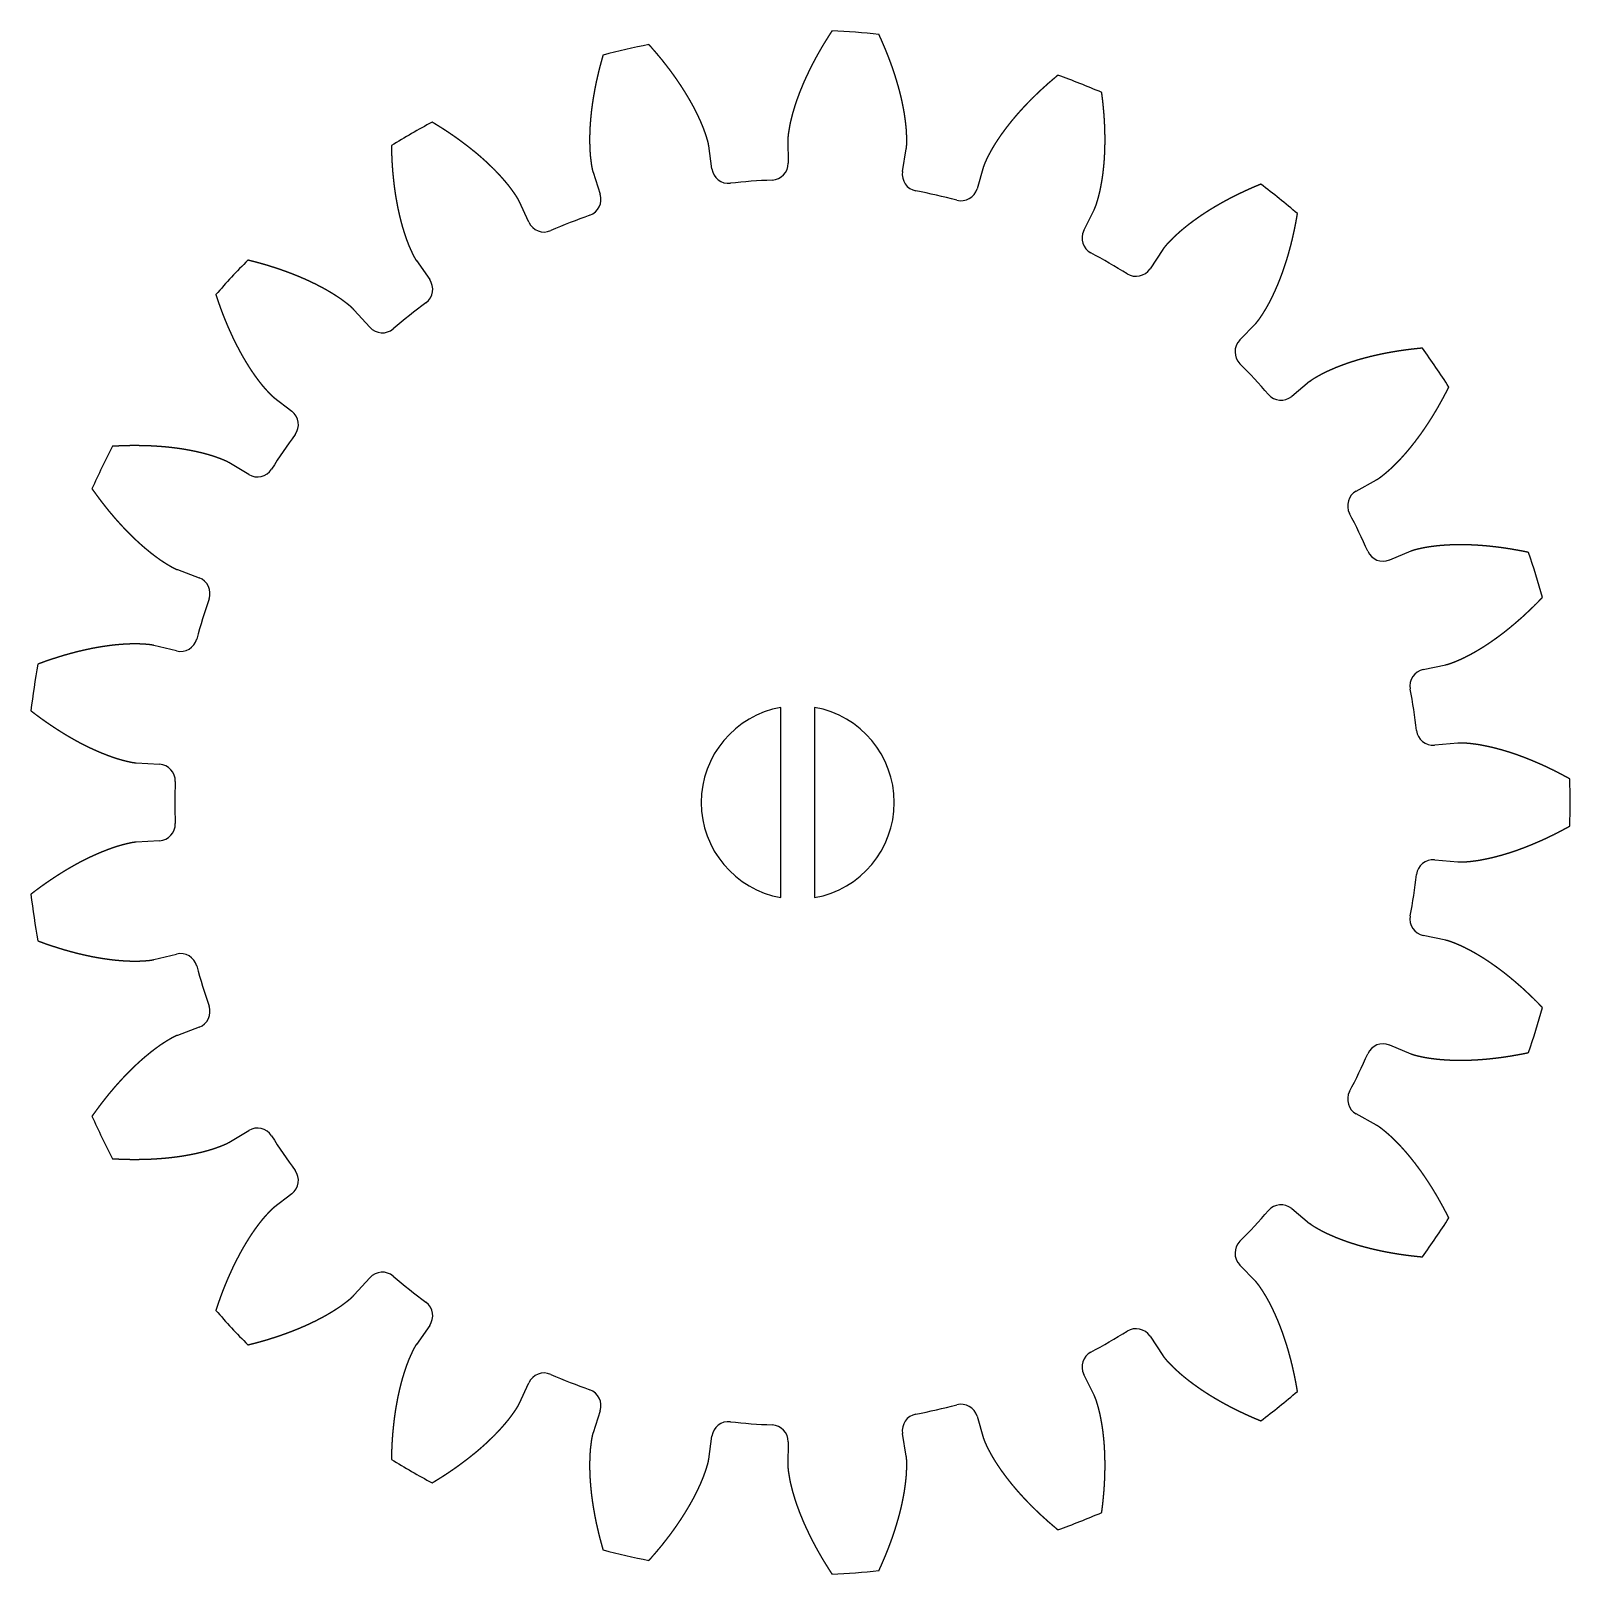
# Model space of a CAD drawing. Header units: millimetres. Extents: x -22.8 to 23, y -23 to 23.
import ezdxf

# ---------------------------------------------------------------- set-up
doc = ezdxf.new("R2010")
doc.units = ezdxf.units.MM
doc.layers.get('0').update_dxf_attribs({"linetype": 'CONTINUOUS'})

msp = doc.modelspace()

# ---------------------------------------------------------------- linework, layer by layer
for p, q in [((-2.557, 18.87), (-2.65, 19.555)), ((-0.294, 19.731), (-0.284, 19.04)), ((3.119, 18.785), (3.232, 19.467)), ((5.535, 18.941), (5.34, 18.278)), ((-6.097, 18.768), (-5.884, 18.11)), ((-8.005, 17.278), (-8.296, 17.905)), ((8.517, 17.031), (8.826, 17.65)), ((-11.358, 16.137), (-10.961, 15.572)), ((10.872, 16.468), (10.491, 15.892)), ((-12.742, 14.151), (-13.205, 14.664)), ((13.159, 13.764), (13.636, 14.264)), ((15.243, 12.532), (14.709, 12.094)), ((-15.61, 12.072), (-15.063, 11.649)), ((-16.347, 9.766), (-16.941, 10.12)), ((16.631, 9.274), (17.235, 9.611)), ((18.26, 7.482), (17.62, 7.221)), ((-18.475, 6.935), (-17.828, 6.691)), ((-18.499, 4.514), (-19.171, 4.677)), ((18.626, 3.96), (19.302, 4.104)), ((19.654, 1.768), (18.966, 1.706)), ((-19.698, 1.181), (-19.008, 1.139)), ((-19.008, -1.139), (-19.698, -1.181)), ((18.966, -1.706), (19.654, -1.768)), ((19.302, -4.104), (18.626, -3.96)), ((-19.171, -4.677), (-18.499, -4.514)), ((-17.828, -6.691), (-18.475, -6.935)), ((17.62, -7.221), (18.26, -7.482)), ((17.235, -9.611), (16.631, -9.274)), ((-16.941, -10.12), (-16.347, -9.766)), ((-15.063, -11.649), (-15.61, -12.072)), ((14.709, -12.094), (15.243, -12.532)), ((13.636, -14.264), (13.159, -13.764)), ((-13.205, -14.664), (-12.742, -14.151)), ((-10.961, -15.572), (-11.358, -16.137)), ((10.491, -15.892), (10.872, -16.468)), ((-8.296, -17.905), (-8.005, -17.278)), ((8.826, -17.65), (8.517, -17.031)), ((-5.884, -18.11), (-6.097, -18.768)), ((5.34, -18.278), (5.535, -18.941)), ((3.232, -19.467), (3.119, -18.785)), ((-2.65, -19.555), (-2.557, -18.87)), ((-0.284, -19.04), (-0.294, -19.731))]:
    msp.add_line(p, q)
for points in [[(-0.5, -2.831), (-0.5, 2.831, 0.83887)], [(0.5, 2.831), (0.5, -2.831, 0.83887)]]:
    msp.add_lwpolyline(points, format="xyb", close=True)
for centre, radius, start, end in [((0, 0), 23, 83.9688, 87.4598), ((0, 0), 23, 101.1117, 104.6026), ((0, 0), 23, 66.826, 70.3169), ((0, 0), 23, 118.2545, 121.7455), ((-2.061, 18.937), 0.5, 187.7603, 276.2119), ((-0.784, 19.033), 0.5, -87.6404, 0.8112), ((0, 0), 18.549, 92.3596, 96.2119), ((3.612, 18.704), 0.5, 170.6174, 259.069), ((0, 0), 23, 49.6831, 53.174), ((-6.36, 17.956), 0.5, -70.4976, 17.954), ((0, 0), 18.549, 75.2167, 79.069), ((4.861, 18.419), 0.5, 255.2167, 343.6683), ((0, 0), 18.549, 109.5024, 113.3547), ((-7.552, 17.488), 0.5, 204.9031, 293.3547), ((8.965, 16.808), 0.5, 153.4746, 241.9261), ((0, 0), 23, 135.3974, 138.8883), ((0, 0), 18.549, 58.0739, 61.9261), ((10.074, 16.168), 0.5, 238.0739, 326.5254), ((-11.37, 15.284), 0.5, -53.3547, 35.0969), ((0, 0), 18.549, 126.6453, 130.4976), ((-12.371, 14.486), 0.5, 222.046, 310.4976), ((13.521, 13.419), 0.5, 136.3317, 224.7833), ((0, 0), 23, 32.5402, 36.0312), ((0, 0), 18.549, 40.931, 44.7833), ((14.392, 12.48), 0.5, 220.931, 309.3826), ((-15.37, 11.254), 0.5, -36.2119, 52.2397), ((0, 0), 23, 152.5402, 156.0312), ((0, 0), 18.549, 143.7881, 147.6404), ((-16.091, 10.196), 0.5, 239.1888, 327.6404), ((16.875, 8.837), 0.5, 119.1888, 207.6404), ((0, 0), 18.549, 23.7881, 27.6404), ((17.431, 7.684), 0.5, 203.7881, 292.2397), ((0, 0), 23, 15.3974, 18.8883), ((-18.004, 6.223), 0.5, -19.069, 69.3826), ((0, 0), 18.549, 160.931, 164.7833), ((-18.381, 5), 0.5, 256.3317, 344.7833), ((0, 0), 23, 169.6831, 173.174), ((18.73, 3.471), 0.5, 102.046, 190.4976), ((0, 0), 18.549, 6.6453, 10.4976), ((18.921, 2.204), 0.5, 186.6453, 275.0969), ((-19.038, 0.64), 0.5, -1.9261, 86.5254), ((0, 0), 18.549, 178.0739, 181.9261), ((0, 0), 23, -1.7455, 1.7455), ((-19.038, -0.64), 0.5, -86.5254, 1.9261), ((18.921, -2.204), 0.5, 84.9031, 173.3547), ((0, 0), 18.549, 349.5024, 353.3547), ((0, 0), 23, 186.826, 190.3169), ((18.73, -3.471), 0.5, 169.5024, 257.954), ((-18.381, -5), 0.5, 15.2167, 103.6683), ((0, 0), 18.549, 195.2167, 199.069), ((-18.004, -6.223), 0.5, -69.3826, 19.069), ((0, 0), 23, 341.1117, 344.6026), ((17.431, -7.684), 0.5, 67.7603, 156.2119), ((0, 0), 18.549, 332.3596, 336.2119), ((16.875, -8.837), 0.5, 152.3596, 240.8112), ((0, 0), 23, 203.9688, 207.4598), ((-16.091, -10.196), 0.5, 32.3596, 120.8112), ((0, 0), 18.549, 212.3596, 216.2119), ((-15.37, -11.254), 0.5, -52.2397, 36.2119), ((0, 0), 18.549, 315.2167, 319.069), ((14.392, -12.48), 0.5, 50.6174, 139.069), ((0, 0), 23, 323.9688, 327.4598), ((13.521, -13.419), 0.5, 135.2167, 223.6683), ((-12.371, -14.486), 0.5, 49.5024, 137.954), ((0, 0), 18.549, 229.5024, 233.3547), ((0, 0), 23, 221.1117, 224.6026), ((-11.37, -15.284), 0.5, -35.0969, 53.3547), ((0, 0), 18.549, 298.0739, 301.9261), ((10.074, -16.168), 0.5, 33.4746, 121.9261), ((8.965, -16.808), 0.5, 118.0739, 206.5254), ((-7.552, -17.488), 0.5, 66.6453, 155.0969), ((0, 0), 18.549, 246.6453, 250.4976), ((-6.36, -17.956), 0.5, -17.954, 70.4976), ((4.861, -18.419), 0.5, 16.3317, 104.7833), ((0, 0), 23, 306.826, 310.3169), ((3.612, -18.704), 0.5, 100.931, 189.3826), ((0, 0), 18.549, 280.931, 284.7833), ((-2.061, -18.937), 0.5, 83.7881, 172.2397), ((0, 0), 18.549, 263.7881, 267.6404), ((-0.784, -19.033), 0.5, -0.8112, 87.6404), ((0, 0), 23, 238.2545, 241.7455), ((0, 0), 23, 289.6831, 293.174), ((0, 0), 23, 255.3974, 258.8883), ((0, 0), 23, 272.5402, 276.0312)]:
    msp.add_arc(centre, radius, start, end)
for points in [[(1.019, 22.977), (1.014, 22.969), (1.002, 22.951), (0.984, 22.924), (0.961, 22.889), (0.933, 22.844), (0.904, 22.799), (0.876, 22.755), (0.848, 22.71), (0.82, 22.665), (0.793, 22.62), (0.766, 22.576), (0.739, 22.531), (0.712, 22.485), (0.685, 22.44), (0.659, 22.395), (0.633, 22.35), (0.608, 22.305), (0.582, 22.259), (0.557, 22.214), (0.532, 22.168), (0.508, 22.123), (0.483, 22.077), (0.459, 22.031), (0.435, 21.986), (0.412, 21.94), (0.389, 21.894), (0.366, 21.848), (0.343, 21.802), (0.321, 21.756), (0.299, 21.71), (0.277, 21.664), (0.255, 21.617), (0.234, 21.571), (0.213, 21.525), (0.193, 21.478), (0.172, 21.432), (0.152, 21.386), (0.133, 21.339), (0.113, 21.292), (0.094, 21.246), (0.076, 21.199), (0.057, 21.152), (0.039, 21.106), (0.022, 21.059), (0.004, 21.012), (-0.013, 20.965), (-0.029, 20.918), (-0.046, 20.871), (-0.062, 20.824), (-0.077, 20.777), (-0.092, 20.73), (-0.107, 20.683), (-0.121, 20.635), (-0.135, 20.588), (-0.149, 20.541), (-0.162, 20.493), (-0.174, 20.446), (-0.187, 20.399), (-0.199, 20.351), (-0.21, 20.304), (-0.221, 20.256), (-0.231, 20.209), (-0.24, 20.161), (-0.249, 20.113), (-0.257, 20.066), (-0.265, 20.018), (-0.273, 19.97), (-0.28, 19.923), (-0.286, 19.875), (-0.291, 19.827), (-0.294, 19.789), (-0.294, 19.76), (-0.294, 19.741), (-0.294, 19.731)], [(-2.65, 19.555), (-2.651, 19.564), (-2.654, 19.583), (-2.659, 19.612), (-2.667, 19.649), (-2.679, 19.696), (-2.692, 19.742), (-2.707, 19.788), (-2.721, 19.834), (-2.736, 19.88), (-2.752, 19.926), (-2.767, 19.972), (-2.784, 20.017), (-2.801, 20.063), (-2.818, 20.108), (-2.837, 20.153), (-2.856, 20.199), (-2.875, 20.244), (-2.894, 20.289), (-2.914, 20.333), (-2.935, 20.378), (-2.956, 20.423), (-2.977, 20.467), (-2.998, 20.512), (-3.02, 20.556), (-3.043, 20.601), (-3.066, 20.645), (-3.089, 20.689), (-3.112, 20.733), (-3.136, 20.777), (-3.16, 20.82), (-3.184, 20.864), (-3.209, 20.908), (-3.234, 20.951), (-3.26, 20.994), (-3.286, 21.038), (-3.312, 21.081), (-3.338, 21.124), (-3.365, 21.167), (-3.392, 21.21), (-3.419, 21.253), (-3.447, 21.295), (-3.474, 21.338), (-3.503, 21.38), (-3.531, 21.423), (-3.56, 21.465), (-3.589, 21.507), (-3.618, 21.549), (-3.647, 21.591), (-3.677, 21.633), (-3.707, 21.675), (-3.738, 21.717), (-3.768, 21.758), (-3.799, 21.8), (-3.83, 21.841), (-3.862, 21.883), (-3.893, 21.924), (-3.925, 21.965), (-3.957, 22.006), (-3.99, 22.047), (-4.022, 22.088), (-4.055, 22.128), (-4.088, 22.169), (-4.122, 22.209), (-4.155, 22.25), (-4.189, 22.29), (-4.223, 22.33), (-4.258, 22.37), (-4.292, 22.41), (-4.327, 22.45), (-4.362, 22.49), (-4.39, 22.521), (-4.411, 22.545), (-4.425, 22.561), (-4.433, 22.569)], [(3.232, 19.467), (3.233, 19.477), (3.236, 19.496), (3.24, 19.524), (3.243, 19.562), (3.245, 19.61), (3.246, 19.658), (3.246, 19.707), (3.246, 19.755), (3.245, 19.803), (3.244, 19.852), (3.242, 19.9), (3.24, 19.948), (3.237, 19.997), (3.234, 20.046), (3.23, 20.094), (3.225, 20.143), (3.22, 20.192), (3.214, 20.24), (3.208, 20.289), (3.202, 20.338), (3.195, 20.387), (3.188, 20.436), (3.181, 20.484), (3.173, 20.533), (3.165, 20.582), (3.156, 20.631), (3.147, 20.68), (3.137, 20.729), (3.127, 20.778), (3.117, 20.827), (3.107, 20.876), (3.096, 20.925), (3.085, 20.974), (3.073, 21.023), (3.061, 21.071), (3.049, 21.12), (3.037, 21.169), (3.024, 21.218), (3.011, 21.267), (2.997, 21.316), (2.984, 21.365), (2.969, 21.414), (2.955, 21.463), (2.94, 21.512), (2.925, 21.561), (2.91, 21.61), (2.895, 21.658), (2.879, 21.707), (2.863, 21.756), (2.846, 21.805), (2.83, 21.854), (2.813, 21.902), (2.795, 21.951), (2.778, 22), (2.76, 22.049), (2.742, 22.097), (2.723, 22.146), (2.705, 22.195), (2.686, 22.243), (2.667, 22.292), (2.647, 22.34), (2.628, 22.389), (2.608, 22.437), (2.588, 22.486), (2.567, 22.534), (2.546, 22.583), (2.525, 22.631), (2.504, 22.68), (2.483, 22.728), (2.461, 22.776), (2.443, 22.815), (2.43, 22.844), (2.421, 22.863), (2.417, 22.873)], [(-5.799, 22.257), (-5.802, 22.247), (-5.808, 22.226), (-5.816, 22.196), (-5.828, 22.155), (-5.842, 22.104), (-5.856, 22.053), (-5.87, 22.002), (-5.884, 21.951), (-5.897, 21.9), (-5.91, 21.849), (-5.923, 21.798), (-5.935, 21.747), (-5.947, 21.696), (-5.959, 21.645), (-5.971, 21.594), (-5.983, 21.544), (-5.994, 21.493), (-6.005, 21.442), (-6.015, 21.391), (-6.026, 21.34), (-6.036, 21.289), (-6.045, 21.239), (-6.055, 21.188), (-6.064, 21.137), (-6.073, 21.086), (-6.082, 21.036), (-6.09, 20.985), (-6.098, 20.934), (-6.106, 20.884), (-6.114, 20.833), (-6.121, 20.783), (-6.128, 20.732), (-6.134, 20.682), (-6.141, 20.631), (-6.147, 20.581), (-6.153, 20.531), (-6.158, 20.48), (-6.163, 20.43), (-6.168, 20.38), (-6.172, 20.33), (-6.176, 20.28), (-6.18, 20.23), (-6.183, 20.179), (-6.187, 20.13), (-6.189, 20.08), (-6.192, 20.03), (-6.194, 19.98), (-6.195, 19.93), (-6.197, 19.881), (-6.198, 19.831), (-6.198, 19.782), (-6.199, 19.732), (-6.198, 19.683), (-6.198, 19.634), (-6.196, 19.584), (-6.195, 19.535), (-6.193, 19.486), (-6.191, 19.437), (-6.188, 19.388), (-6.185, 19.34), (-6.182, 19.291), (-6.177, 19.243), (-6.172, 19.194), (-6.166, 19.146), (-6.16, 19.098), (-6.154, 19.05), (-6.147, 19.003), (-6.14, 18.955), (-6.132, 18.908), (-6.122, 18.861), (-6.113, 18.823), (-6.106, 18.796), (-6.1, 18.777), (-6.097, 18.768)], [(7.747, 21.656), (7.739, 21.649), (7.722, 21.636), (7.698, 21.616), (7.665, 21.588), (7.625, 21.554), (7.584, 21.52), (7.544, 21.486), (7.504, 21.451), (7.464, 21.417), (7.425, 21.382), (7.386, 21.347), (7.347, 21.312), (7.308, 21.277), (7.269, 21.241), (7.231, 21.206), (7.193, 21.17), (7.155, 21.134), (7.117, 21.099), (7.08, 21.063), (7.043, 21.026), (7.006, 20.99), (6.969, 20.954), (6.933, 20.917), (6.896, 20.88), (6.86, 20.844), (6.825, 20.807), (6.789, 20.769), (6.754, 20.732), (6.719, 20.695), (6.684, 20.657), (6.65, 20.62), (6.616, 20.582), (6.582, 20.544), (6.548, 20.506), (6.515, 20.467), (6.482, 20.429), (6.449, 20.391), (6.417, 20.352), (6.384, 20.313), (6.352, 20.274), (6.321, 20.235), (6.29, 20.196), (6.259, 20.156), (6.228, 20.117), (6.197, 20.077), (6.167, 20.037), (6.138, 19.997), (6.108, 19.957), (6.079, 19.917), (6.05, 19.877), (6.022, 19.836), (5.994, 19.795), (5.966, 19.754), (5.939, 19.713), (5.912, 19.672), (5.886, 19.631), (5.86, 19.589), (5.834, 19.547), (5.809, 19.506), (5.784, 19.464), (5.76, 19.421), (5.736, 19.379), (5.713, 19.336), (5.691, 19.293), (5.669, 19.25), (5.647, 19.207), (5.626, 19.163), (5.605, 19.12), (5.585, 19.076), (5.566, 19.032), (5.552, 18.996), (5.543, 18.969), (5.538, 18.951), (5.535, 18.941)], [(8.826, 17.65), (8.83, 17.658), (8.839, 17.676), (8.851, 17.702), (8.865, 17.737), (8.881, 17.783), (8.896, 17.828), (8.911, 17.874), (8.924, 17.92), (8.938, 17.967), (8.951, 18.013), (8.964, 18.06), (8.976, 18.107), (8.988, 18.154), (8.999, 18.202), (9.009, 18.25), (9.019, 18.297), (9.028, 18.346), (9.037, 18.394), (9.046, 18.442), (9.055, 18.491), (9.063, 18.539), (9.07, 18.588), (9.077, 18.637), (9.084, 18.686), (9.091, 18.735), (9.097, 18.784), (9.102, 18.834), (9.108, 18.883), (9.113, 18.933), (9.118, 18.983), (9.122, 19.033), (9.126, 19.082), (9.13, 19.133), (9.133, 19.183), (9.136, 19.233), (9.139, 19.283), (9.142, 19.334), (9.144, 19.384), (9.146, 19.435), (9.147, 19.486), (9.148, 19.536), (9.149, 19.587), (9.15, 19.638), (9.15, 19.689), (9.151, 19.74), (9.15, 19.792), (9.15, 19.843), (9.149, 19.894), (9.148, 19.946), (9.147, 19.997), (9.145, 20.049), (9.143, 20.1), (9.141, 20.152), (9.139, 20.204), (9.136, 20.256), (9.133, 20.307), (9.13, 20.359), (9.127, 20.411), (9.123, 20.463), (9.119, 20.515), (9.115, 20.568), (9.11, 20.62), (9.105, 20.672), (9.1, 20.724), (9.095, 20.777), (9.09, 20.829), (9.084, 20.881), (9.078, 20.934), (9.071, 20.986), (9.065, 21.039), (9.06, 21.081), (9.055, 21.113), (9.053, 21.134), (9.051, 21.144)], [(-8.296, 17.905), (-8.3, 17.914), (-8.309, 17.931), (-8.322, 17.957), (-8.34, 17.99), (-8.365, 18.031), (-8.392, 18.071), (-8.419, 18.111), (-8.447, 18.151), (-8.474, 18.19), (-8.503, 18.229), (-8.531, 18.269), (-8.56, 18.307), (-8.59, 18.346), (-8.62, 18.384), (-8.651, 18.422), (-8.682, 18.46), (-8.714, 18.497), (-8.746, 18.534), (-8.778, 18.571), (-8.811, 18.608), (-8.844, 18.644), (-8.877, 18.681), (-8.911, 18.717), (-8.945, 18.753), (-8.98, 18.788), (-9.014, 18.824), (-9.05, 18.859), (-9.085, 18.894), (-9.121, 18.929), (-9.157, 18.964), (-9.193, 18.998), (-9.229, 19.033), (-9.266, 19.067), (-9.303, 19.101), (-9.341, 19.135), (-9.378, 19.168), (-9.416, 19.202), (-9.454, 19.235), (-9.493, 19.268), (-9.531, 19.301), (-9.57, 19.333), (-9.609, 19.366), (-9.649, 19.398), (-9.689, 19.43), (-9.728, 19.462), (-9.769, 19.494), (-9.809, 19.526), (-9.85, 19.557), (-9.89, 19.588), (-9.931, 19.619), (-9.973, 19.65), (-10.014, 19.681), (-10.056, 19.712), (-10.098, 19.742), (-10.14, 19.772), (-10.182, 19.802), (-10.225, 19.832), (-10.268, 19.862), (-10.311, 19.891), (-10.354, 19.921), (-10.397, 19.95), (-10.441, 19.979), (-10.485, 20.008), (-10.529, 20.036), (-10.573, 20.065), (-10.617, 20.093), (-10.662, 20.121), (-10.707, 20.149), (-10.752, 20.177), (-10.797, 20.205), (-10.833, 20.227), (-10.861, 20.243), (-10.879, 20.254), (-10.888, 20.26)], [(-12.101, 19.559), (-12.101, 19.548), (-12.101, 19.527), (-12.1, 19.495), (-12.099, 19.453), (-12.098, 19.4), (-12.096, 19.347), (-12.095, 19.294), (-12.092, 19.242), (-12.09, 19.189), (-12.088, 19.136), (-12.085, 19.084), (-12.082, 19.032), (-12.078, 18.979), (-12.075, 18.927), (-12.071, 18.875), (-12.067, 18.823), (-12.063, 18.771), (-12.058, 18.719), (-12.053, 18.668), (-12.048, 18.616), (-12.043, 18.565), (-12.037, 18.513), (-12.031, 18.462), (-12.025, 18.411), (-12.019, 18.359), (-12.012, 18.308), (-12.005, 18.258), (-11.998, 18.207), (-11.991, 18.156), (-11.983, 18.106), (-11.975, 18.055), (-11.967, 18.005), (-11.958, 17.955), (-11.949, 17.905), (-11.94, 17.855), (-11.931, 17.805), (-11.921, 17.755), (-11.911, 17.706), (-11.901, 17.656), (-11.89, 17.607), (-11.879, 17.558), (-11.868, 17.509), (-11.857, 17.46), (-11.845, 17.412), (-11.833, 17.363), (-11.82, 17.315), (-11.808, 17.267), (-11.795, 17.219), (-11.781, 17.171), (-11.768, 17.123), (-11.754, 17.076), (-11.739, 17.028), (-11.724, 16.981), (-11.709, 16.934), (-11.694, 16.888), (-11.678, 16.841), (-11.662, 16.795), (-11.645, 16.749), (-11.628, 16.703), (-11.611, 16.657), (-11.593, 16.612), (-11.575, 16.567), (-11.555, 16.523), (-11.536, 16.478), (-11.516, 16.434), (-11.496, 16.39), (-11.475, 16.347), (-11.454, 16.303), (-11.433, 16.26), (-11.41, 16.218), (-11.39, 16.185), (-11.374, 16.161), (-11.364, 16.145), (-11.358, 16.137)], [(13.786, 18.411), (13.776, 18.407), (13.756, 18.398), (13.727, 18.386), (13.688, 18.37), (13.639, 18.349), (13.59, 18.329), (13.542, 18.308), (13.494, 18.286), (13.446, 18.265), (13.398, 18.243), (13.35, 18.222), (13.302, 18.2), (13.255, 18.177), (13.207, 18.155), (13.16, 18.132), (13.113, 18.11), (13.067, 18.087), (13.02, 18.063), (12.974, 18.04), (12.928, 18.016), (12.882, 17.993), (12.836, 17.969), (12.79, 17.944), (12.745, 17.92), (12.699, 17.895), (12.654, 17.871), (12.61, 17.846), (12.565, 17.82), (12.52, 17.795), (12.476, 17.769), (12.432, 17.743), (12.388, 17.717), (12.345, 17.691), (12.302, 17.665), (12.258, 17.638), (12.215, 17.611), (12.173, 17.584), (12.13, 17.556), (12.088, 17.529), (12.046, 17.501), (12.004, 17.473), (11.963, 17.445), (11.922, 17.416), (11.881, 17.387), (11.84, 17.358), (11.799, 17.329), (11.759, 17.3), (11.719, 17.27), (11.68, 17.24), (11.64, 17.21), (11.601, 17.18), (11.562, 17.149), (11.524, 17.118), (11.486, 17.087), (11.448, 17.055), (11.411, 17.024), (11.373, 16.992), (11.337, 16.959), (11.3, 16.927), (11.264, 16.894), (11.228, 16.861), (11.193, 16.827), (11.159, 16.793), (11.125, 16.759), (11.091, 16.724), (11.057, 16.689), (11.024, 16.654), (10.991, 16.619), (10.959, 16.583), (10.929, 16.546), (10.905, 16.516), (10.888, 16.492), (10.877, 16.477), (10.872, 16.468)], [(13.636, 14.264), (13.643, 14.271), (13.656, 14.285), (13.675, 14.307), (13.699, 14.336), (13.728, 14.375), (13.756, 14.414), (13.783, 14.454), (13.81, 14.494), (13.837, 14.534), (13.863, 14.575), (13.889, 14.616), (13.914, 14.657), (13.939, 14.699), (13.964, 14.741), (13.988, 14.783), (14.012, 14.826), (14.035, 14.869), (14.058, 14.913), (14.08, 14.956), (14.102, 15), (14.124, 15.044), (14.146, 15.089), (14.167, 15.133), (14.188, 15.178), (14.209, 15.223), (14.229, 15.268), (14.249, 15.314), (14.269, 15.36), (14.289, 15.406), (14.308, 15.452), (14.327, 15.498), (14.345, 15.545), (14.364, 15.591), (14.382, 15.638), (14.399, 15.686), (14.417, 15.733), (14.434, 15.78), (14.451, 15.828), (14.468, 15.876), (14.484, 15.924), (14.5, 15.972), (14.516, 16.02), (14.532, 16.069), (14.547, 16.117), (14.563, 16.166), (14.578, 16.215), (14.592, 16.264), (14.607, 16.314), (14.621, 16.363), (14.635, 16.413), (14.648, 16.462), (14.662, 16.512), (14.675, 16.562), (14.688, 16.612), (14.701, 16.663), (14.713, 16.713), (14.726, 16.764), (14.738, 16.814), (14.749, 16.865), (14.761, 16.916), (14.772, 16.967), (14.783, 17.018), (14.794, 17.07), (14.805, 17.121), (14.815, 17.173), (14.825, 17.224), (14.835, 17.276), (14.845, 17.328), (14.854, 17.38), (14.864, 17.432), (14.871, 17.474), (14.876, 17.506), (14.88, 17.526), (14.881, 17.537)], [(-13.205, 14.664), (-13.212, 14.671), (-13.225, 14.685), (-13.245, 14.706), (-13.273, 14.732), (-13.309, 14.764), (-13.346, 14.795), (-13.383, 14.825), (-13.421, 14.855), (-13.46, 14.884), (-13.498, 14.913), (-13.537, 14.942), (-13.576, 14.971), (-13.616, 14.999), (-13.656, 15.027), (-13.697, 15.054), (-13.738, 15.08), (-13.779, 15.107), (-13.82, 15.133), (-13.862, 15.158), (-13.904, 15.184), (-13.947, 15.209), (-13.989, 15.234), (-14.032, 15.259), (-14.075, 15.283), (-14.119, 15.307), (-14.162, 15.331), (-14.206, 15.354), (-14.25, 15.377), (-14.295, 15.4), (-14.339, 15.422), (-14.384, 15.445), (-14.429, 15.467), (-14.474, 15.489), (-14.52, 15.51), (-14.566, 15.531), (-14.611, 15.552), (-14.658, 15.573), (-14.704, 15.594), (-14.75, 15.614), (-14.797, 15.634), (-14.844, 15.654), (-14.891, 15.673), (-14.938, 15.692), (-14.985, 15.711), (-15.033, 15.73), (-15.081, 15.749), (-15.128, 15.767), (-15.177, 15.785), (-15.225, 15.803), (-15.273, 15.82), (-15.322, 15.838), (-15.37, 15.855), (-15.419, 15.872), (-15.468, 15.888), (-15.518, 15.905), (-15.567, 15.921), (-15.616, 15.937), (-15.666, 15.953), (-15.716, 15.968), (-15.766, 15.984), (-15.816, 15.999), (-15.866, 16.014), (-15.916, 16.028), (-15.967, 16.043), (-16.018, 16.057), (-16.068, 16.071), (-16.119, 16.085), (-16.17, 16.098), (-16.222, 16.112), (-16.273, 16.125), (-16.314, 16.135), (-16.345, 16.143), (-16.366, 16.148), (-16.376, 16.15)], [(-17.329, 15.123), (-17.326, 15.113), (-17.319, 15.093), (-17.309, 15.063), (-17.296, 15.022), (-17.279, 14.972), (-17.262, 14.922), (-17.244, 14.872), (-17.227, 14.822), (-17.209, 14.773), (-17.191, 14.723), (-17.173, 14.674), (-17.155, 14.625), (-17.136, 14.576), (-17.117, 14.527), (-17.098, 14.479), (-17.079, 14.43), (-17.06, 14.382), (-17.04, 14.334), (-17.02, 14.286), (-17, 14.238), (-16.98, 14.19), (-16.959, 14.143), (-16.938, 14.095), (-16.917, 14.048), (-16.896, 14.001), (-16.875, 13.954), (-16.853, 13.908), (-16.832, 13.861), (-16.809, 13.815), (-16.787, 13.769), (-16.765, 13.723), (-16.742, 13.678), (-16.719, 13.632), (-16.696, 13.587), (-16.672, 13.542), (-16.649, 13.497), (-16.625, 13.453), (-16.601, 13.408), (-16.576, 13.364), (-16.552, 13.32), (-16.527, 13.277), (-16.502, 13.233), (-16.477, 13.19), (-16.451, 13.147), (-16.425, 13.104), (-16.399, 13.061), (-16.373, 13.019), (-16.346, 12.977), (-16.319, 12.935), (-16.292, 12.894), (-16.265, 12.853), (-16.237, 12.812), (-16.209, 12.771), (-16.181, 12.731), (-16.152, 12.691), (-16.123, 12.651), (-16.094, 12.611), (-16.065, 12.572), (-16.035, 12.533), (-16.005, 12.495), (-15.975, 12.457), (-15.944, 12.419), (-15.912, 12.382), (-15.88, 12.346), (-15.848, 12.31), (-15.816, 12.274), (-15.783, 12.238), (-15.751, 12.203), (-15.717, 12.168), (-15.683, 12.134), (-15.655, 12.109), (-15.633, 12.09), (-15.618, 12.078), (-15.61, 12.072)], [(18.6, 13.529), (18.589, 13.528), (18.568, 13.526), (18.537, 13.523), (18.494, 13.519), (18.442, 13.514), (18.389, 13.508), (18.337, 13.503), (18.284, 13.497), (18.232, 13.49), (18.18, 13.484), (18.128, 13.477), (18.076, 13.47), (18.024, 13.463), (17.972, 13.455), (17.92, 13.448), (17.869, 13.44), (17.817, 13.432), (17.766, 13.423), (17.715, 13.414), (17.664, 13.406), (17.613, 13.396), (17.562, 13.387), (17.511, 13.377), (17.46, 13.367), (17.41, 13.357), (17.36, 13.347), (17.309, 13.336), (17.259, 13.325), (17.209, 13.314), (17.16, 13.302), (17.11, 13.291), (17.06, 13.279), (17.011, 13.266), (16.962, 13.254), (16.913, 13.241), (16.864, 13.228), (16.815, 13.215), (16.766, 13.201), (16.718, 13.187), (16.669, 13.173), (16.621, 13.158), (16.573, 13.143), (16.525, 13.128), (16.478, 13.113), (16.43, 13.097), (16.383, 13.081), (16.336, 13.065), (16.289, 13.049), (16.242, 13.032), (16.196, 13.014), (16.15, 12.997), (16.104, 12.979), (16.058, 12.961), (16.012, 12.942), (15.967, 12.923), (15.922, 12.904), (15.877, 12.884), (15.832, 12.864), (15.787, 12.844), (15.743, 12.823), (15.699, 12.802), (15.656, 12.78), (15.613, 12.758), (15.57, 12.735), (15.528, 12.712), (15.485, 12.688), (15.443, 12.665), (15.402, 12.64), (15.36, 12.616), (15.32, 12.59), (15.289, 12.568), (15.266, 12.55), (15.251, 12.538), (15.243, 12.532)], [(17.235, 9.611), (17.243, 9.616), (17.26, 9.625), (17.285, 9.64), (17.317, 9.661), (17.355, 9.69), (17.394, 9.719), (17.431, 9.749), (17.469, 9.779), (17.506, 9.81), (17.543, 9.841), (17.58, 9.873), (17.617, 9.904), (17.653, 9.937), (17.689, 9.97), (17.724, 10.004), (17.759, 10.038), (17.794, 10.072), (17.829, 10.107), (17.863, 10.142), (17.897, 10.177), (17.931, 10.213), (17.965, 10.249), (17.999, 10.285), (18.032, 10.322), (18.065, 10.359), (18.098, 10.396), (18.13, 10.434), (18.163, 10.471), (18.195, 10.51), (18.227, 10.548), (18.258, 10.587), (18.29, 10.626), (18.321, 10.665), (18.352, 10.705), (18.383, 10.744), (18.414, 10.784), (18.444, 10.825), (18.474, 10.865), (18.505, 10.906), (18.534, 10.947), (18.564, 10.988), (18.594, 11.03), (18.623, 11.072), (18.652, 11.113), (18.681, 11.156), (18.709, 11.198), (18.738, 11.241), (18.766, 11.284), (18.794, 11.327), (18.822, 11.37), (18.85, 11.413), (18.878, 11.457), (18.905, 11.501), (18.932, 11.545), (18.959, 11.589), (18.986, 11.634), (19.012, 11.678), (19.039, 11.723), (19.065, 11.768), (19.091, 11.814), (19.117, 11.859), (19.143, 11.905), (19.168, 11.951), (19.193, 11.997), (19.219, 12.043), (19.244, 12.089), (19.268, 12.136), (19.293, 12.183), (19.317, 12.23), (19.341, 12.277), (19.361, 12.315), (19.375, 12.343), (19.385, 12.362), (19.389, 12.372)], [(-16.941, 10.12), (-16.949, 10.125), (-16.966, 10.135), (-16.991, 10.149), (-17.025, 10.166), (-17.069, 10.185), (-17.114, 10.204), (-17.158, 10.221), (-17.203, 10.239), (-17.249, 10.256), (-17.294, 10.272), (-17.34, 10.288), (-17.386, 10.304), (-17.432, 10.319), (-17.479, 10.334), (-17.525, 10.348), (-17.572, 10.361), (-17.62, 10.374), (-17.667, 10.387), (-17.714, 10.399), (-17.762, 10.411), (-17.81, 10.423), (-17.858, 10.434), (-17.906, 10.445), (-17.955, 10.455), (-18.003, 10.465), (-18.052, 10.475), (-18.101, 10.484), (-18.15, 10.493), (-18.199, 10.502), (-18.248, 10.511), (-18.298, 10.519), (-18.347, 10.527), (-18.397, 10.534), (-18.447, 10.541), (-18.496, 10.548), (-18.546, 10.555), (-18.597, 10.561), (-18.647, 10.567), (-18.697, 10.572), (-18.748, 10.578), (-18.798, 10.583), (-18.849, 10.588), (-18.9, 10.592), (-18.951, 10.596), (-19.001, 10.6), (-19.053, 10.604), (-19.104, 10.607), (-19.155, 10.61), (-19.206, 10.613), (-19.258, 10.616), (-19.309, 10.618), (-19.361, 10.62), (-19.413, 10.622), (-19.464, 10.623), (-19.516, 10.624), (-19.568, 10.625), (-19.62, 10.626), (-19.672, 10.626), (-19.724, 10.627), (-19.777, 10.627), (-19.829, 10.626), (-19.881, 10.626), (-19.934, 10.625), (-19.986, 10.624), (-20.039, 10.622), (-20.091, 10.621), (-20.144, 10.619), (-20.197, 10.617), (-20.25, 10.614), (-20.303, 10.612), (-20.345, 10.61), (-20.377, 10.608), (-20.398, 10.607), (-20.409, 10.606)], [(-21.017, 9.344), (-21.011, 9.335), (-20.998, 9.317), (-20.98, 9.291), (-20.955, 9.257), (-20.924, 9.214), (-20.893, 9.171), (-20.862, 9.129), (-20.83, 9.086), (-20.799, 9.044), (-20.767, 9.002), (-20.735, 8.96), (-20.703, 8.919), (-20.671, 8.878), (-20.639, 8.836), (-20.606, 8.796), (-20.574, 8.755), (-20.541, 8.714), (-20.508, 8.674), (-20.475, 8.634), (-20.441, 8.594), (-20.408, 8.555), (-20.374, 8.515), (-20.341, 8.476), (-20.307, 8.438), (-20.273, 8.399), (-20.238, 8.361), (-20.204, 8.322), (-20.169, 8.284), (-20.135, 8.247), (-20.1, 8.209), (-20.065, 8.172), (-20.03, 8.135), (-19.994, 8.099), (-19.959, 8.062), (-19.923, 8.026), (-19.888, 7.99), (-19.852, 7.955), (-19.815, 7.92), (-19.779, 7.885), (-19.743, 7.85), (-19.706, 7.815), (-19.669, 7.781), (-19.632, 7.747), (-19.595, 7.714), (-19.558, 7.68), (-19.52, 7.648), (-19.483, 7.615), (-19.445, 7.583), (-19.407, 7.551), (-19.369, 7.519), (-19.33, 7.488), (-19.292, 7.457), (-19.253, 7.426), (-19.214, 7.396), (-19.175, 7.366), (-19.136, 7.337), (-19.096, 7.307), (-19.057, 7.279), (-19.017, 7.25), (-18.977, 7.222), (-18.937, 7.195), (-18.896, 7.168), (-18.855, 7.142), (-18.814, 7.117), (-18.772, 7.091), (-18.731, 7.067), (-18.689, 7.042), (-18.648, 7.018), (-18.606, 6.995), (-18.563, 6.973), (-18.528, 6.956), (-18.502, 6.945), (-18.484, 6.938), (-18.475, 6.935)], [(21.761, 7.446), (21.751, 7.448), (21.73, 7.452), (21.699, 7.459), (21.658, 7.467), (21.606, 7.478), (21.554, 7.488), (21.502, 7.498), (21.45, 7.508), (21.398, 7.517), (21.346, 7.526), (21.295, 7.535), (21.243, 7.544), (21.191, 7.552), (21.14, 7.56), (21.088, 7.568), (21.036, 7.576), (20.985, 7.583), (20.933, 7.59), (20.882, 7.597), (20.83, 7.604), (20.779, 7.61), (20.727, 7.616), (20.676, 7.621), (20.625, 7.627), (20.574, 7.632), (20.522, 7.637), (20.471, 7.641), (20.42, 7.646), (20.369, 7.65), (20.318, 7.654), (20.267, 7.657), (20.216, 7.66), (20.166, 7.663), (20.115, 7.665), (20.064, 7.668), (20.013, 7.67), (19.963, 7.671), (19.912, 7.672), (19.862, 7.673), (19.812, 7.674), (19.761, 7.674), (19.711, 7.674), (19.661, 7.674), (19.611, 7.674), (19.561, 7.673), (19.511, 7.671), (19.461, 7.67), (19.412, 7.668), (19.362, 7.665), (19.312, 7.662), (19.263, 7.659), (19.214, 7.656), (19.165, 7.652), (19.115, 7.647), (19.067, 7.643), (19.018, 7.638), (18.969, 7.632), (18.92, 7.626), (18.872, 7.62), (18.823, 7.613), (18.775, 7.606), (18.727, 7.598), (18.68, 7.589), (18.632, 7.58), (18.585, 7.57), (18.537, 7.56), (18.49, 7.55), (18.443, 7.539), (18.397, 7.528), (18.35, 7.515), (18.314, 7.503), (18.287, 7.493), (18.269, 7.486), (18.26, 7.482)], [(19.302, 4.104), (19.312, 4.106), (19.33, 4.11), (19.358, 4.117), (19.395, 4.128), (19.44, 4.143), (19.485, 4.16), (19.53, 4.178), (19.575, 4.196), (19.62, 4.214), (19.664, 4.233), (19.709, 4.252), (19.753, 4.272), (19.797, 4.292), (19.841, 4.313), (19.885, 4.335), (19.929, 4.357), (19.972, 4.38), (20.016, 4.403), (20.059, 4.426), (20.102, 4.45), (20.145, 4.474), (20.188, 4.498), (20.23, 4.523), (20.273, 4.548), (20.316, 4.574), (20.358, 4.6), (20.4, 4.626), (20.442, 4.653), (20.484, 4.68), (20.526, 4.707), (20.568, 4.735), (20.609, 4.763), (20.651, 4.791), (20.692, 4.82), (20.733, 4.849), (20.774, 4.878), (20.815, 4.907), (20.856, 4.937), (20.897, 4.967), (20.938, 4.998), (20.978, 5.028), (21.019, 5.059), (21.059, 5.09), (21.099, 5.122), (21.139, 5.154), (21.179, 5.186), (21.219, 5.218), (21.258, 5.251), (21.298, 5.284), (21.337, 5.317), (21.377, 5.35), (21.416, 5.384), (21.455, 5.418), (21.494, 5.452), (21.533, 5.486), (21.572, 5.521), (21.61, 5.556), (21.649, 5.591), (21.687, 5.626), (21.725, 5.662), (21.763, 5.698), (21.801, 5.734), (21.839, 5.77), (21.877, 5.806), (21.915, 5.843), (21.952, 5.88), (21.989, 5.917), (22.027, 5.955), (22.064, 5.992), (22.101, 6.03), (22.13, 6.061), (22.152, 6.084), (22.167, 6.099), (22.174, 6.107)], [(-19.171, 4.677), (-19.181, 4.68), (-19.199, 4.684), (-19.228, 4.69), (-19.265, 4.696), (-19.313, 4.702), (-19.361, 4.706), (-19.409, 4.71), (-19.457, 4.713), (-19.505, 4.716), (-19.554, 4.718), (-19.602, 4.72), (-19.651, 4.722), (-19.699, 4.723), (-19.748, 4.723), (-19.797, 4.722), (-19.846, 4.721), (-19.895, 4.72), (-19.944, 4.718), (-19.993, 4.716), (-20.042, 4.713), (-20.091, 4.71), (-20.14, 4.707), (-20.189, 4.703), (-20.239, 4.698), (-20.288, 4.694), (-20.338, 4.689), (-20.387, 4.683), (-20.436, 4.678), (-20.486, 4.671), (-20.536, 4.665), (-20.585, 4.658), (-20.635, 4.651), (-20.684, 4.643), (-20.734, 4.636), (-20.784, 4.627), (-20.834, 4.619), (-20.883, 4.61), (-20.933, 4.601), (-20.983, 4.592), (-21.033, 4.582), (-21.082, 4.572), (-21.132, 4.561), (-21.182, 4.551), (-21.232, 4.54), (-21.282, 4.528), (-21.332, 4.517), (-21.382, 4.505), (-21.431, 4.493), (-21.481, 4.48), (-21.531, 4.468), (-21.581, 4.455), (-21.631, 4.441), (-21.681, 4.428), (-21.731, 4.414), (-21.781, 4.4), (-21.831, 4.385), (-21.881, 4.371), (-21.93, 4.356), (-21.98, 4.341), (-22.03, 4.325), (-22.08, 4.309), (-22.13, 4.293), (-22.18, 4.277), (-22.23, 4.261), (-22.28, 4.244), (-22.329, 4.227), (-22.379, 4.21), (-22.429, 4.192), (-22.479, 4.174), (-22.529, 4.156), (-22.568, 4.141), (-22.598, 4.13), (-22.618, 4.123), (-22.628, 4.119)], [(-22.837, 2.734), (-22.829, 2.727), (-22.812, 2.714), (-22.786, 2.695), (-22.753, 2.669), (-22.711, 2.637), (-22.668, 2.605), (-22.626, 2.574), (-22.583, 2.543), (-22.541, 2.512), (-22.498, 2.481), (-22.455, 2.45), (-22.412, 2.42), (-22.369, 2.39), (-22.326, 2.36), (-22.283, 2.331), (-22.24, 2.302), (-22.197, 2.273), (-22.153, 2.244), (-22.11, 2.216), (-22.066, 2.187), (-22.023, 2.159), (-21.979, 2.132), (-21.935, 2.104), (-21.892, 2.077), (-21.848, 2.05), (-21.804, 2.024), (-21.759, 1.997), (-21.715, 1.971), (-21.671, 1.946), (-21.627, 1.92), (-21.582, 1.895), (-21.538, 1.87), (-21.493, 1.845), (-21.449, 1.821), (-21.404, 1.797), (-21.359, 1.773), (-21.314, 1.75), (-21.269, 1.727), (-21.224, 1.704), (-21.179, 1.682), (-21.134, 1.66), (-21.089, 1.638), (-21.044, 1.616), (-20.998, 1.595), (-20.953, 1.574), (-20.907, 1.554), (-20.862, 1.534), (-20.816, 1.514), (-20.77, 1.495), (-20.725, 1.476), (-20.679, 1.457), (-20.633, 1.439), (-20.587, 1.421), (-20.541, 1.404), (-20.494, 1.387), (-20.448, 1.37), (-20.402, 1.354), (-20.356, 1.338), (-20.309, 1.323), (-20.263, 1.308), (-20.216, 1.294), (-20.169, 1.28), (-20.123, 1.267), (-20.076, 1.255), (-20.029, 1.243), (-19.982, 1.232), (-19.935, 1.22), (-19.888, 1.21), (-19.841, 1.2), (-19.794, 1.191), (-19.756, 1.186), (-19.727, 1.183), (-19.708, 1.182), (-19.698, 1.181)], [(22.989, 0.701), (22.98, 0.706), (22.961, 0.716), (22.934, 0.732), (22.896, 0.752), (22.85, 0.777), (22.803, 0.802), (22.757, 0.827), (22.71, 0.852), (22.663, 0.876), (22.616, 0.9), (22.57, 0.924), (22.523, 0.947), (22.476, 0.97), (22.429, 0.993), (22.382, 1.016), (22.335, 1.039), (22.288, 1.061), (22.24, 1.083), (22.193, 1.104), (22.146, 1.126), (22.099, 1.147), (22.051, 1.168), (22.004, 1.188), (21.957, 1.209), (21.909, 1.229), (21.862, 1.249), (21.814, 1.268), (21.767, 1.287), (21.719, 1.306), (21.671, 1.325), (21.624, 1.343), (21.576, 1.361), (21.528, 1.379), (21.481, 1.396), (21.433, 1.413), (21.385, 1.43), (21.337, 1.446), (21.289, 1.462), (21.241, 1.478), (21.193, 1.494), (21.145, 1.509), (21.097, 1.524), (21.049, 1.538), (21.001, 1.552), (20.953, 1.566), (20.905, 1.579), (20.857, 1.592), (20.809, 1.605), (20.761, 1.618), (20.713, 1.63), (20.665, 1.641), (20.617, 1.652), (20.569, 1.663), (20.52, 1.673), (20.472, 1.683), (20.424, 1.693), (20.376, 1.702), (20.328, 1.711), (20.279, 1.719), (20.231, 1.727), (20.183, 1.734), (20.135, 1.74), (20.087, 1.746), (20.038, 1.751), (19.99, 1.756), (19.942, 1.76), (19.894, 1.764), (19.846, 1.768), (19.798, 1.771), (19.75, 1.772), (19.712, 1.772), (19.683, 1.77), (19.664, 1.769), (19.654, 1.768)], [(19.654, -1.768), (19.664, -1.769), (19.683, -1.77), (19.712, -1.772), (19.75, -1.772), (19.798, -1.771), (19.846, -1.768), (19.894, -1.764), (19.942, -1.76), (19.99, -1.756), (20.038, -1.751), (20.087, -1.746), (20.135, -1.74), (20.183, -1.734), (20.231, -1.727), (20.279, -1.719), (20.328, -1.711), (20.376, -1.702), (20.424, -1.693), (20.472, -1.683), (20.52, -1.673), (20.569, -1.663), (20.617, -1.652), (20.665, -1.641), (20.713, -1.63), (20.761, -1.618), (20.809, -1.605), (20.857, -1.592), (20.905, -1.579), (20.953, -1.566), (21.001, -1.552), (21.049, -1.538), (21.097, -1.524), (21.145, -1.509), (21.193, -1.494), (21.241, -1.478), (21.289, -1.462), (21.337, -1.446), (21.385, -1.43), (21.433, -1.413), (21.481, -1.396), (21.528, -1.379), (21.576, -1.361), (21.624, -1.343), (21.671, -1.325), (21.719, -1.306), (21.767, -1.287), (21.814, -1.268), (21.862, -1.249), (21.909, -1.229), (21.957, -1.209), (22.004, -1.188), (22.051, -1.168), (22.099, -1.147), (22.146, -1.126), (22.193, -1.104), (22.24, -1.083), (22.288, -1.061), (22.335, -1.039), (22.382, -1.016), (22.429, -0.993), (22.476, -0.97), (22.523, -0.947), (22.57, -0.924), (22.616, -0.9), (22.663, -0.876), (22.71, -0.852), (22.757, -0.827), (22.803, -0.802), (22.85, -0.777), (22.896, -0.752), (22.934, -0.732), (22.961, -0.716), (22.98, -0.706), (22.989, -0.701)], [(-19.698, -1.181), (-19.708, -1.182), (-19.727, -1.183), (-19.756, -1.186), (-19.794, -1.191), (-19.841, -1.2), (-19.888, -1.21), (-19.935, -1.22), (-19.982, -1.232), (-20.029, -1.243), (-20.076, -1.255), (-20.123, -1.267), (-20.169, -1.28), (-20.216, -1.294), (-20.263, -1.308), (-20.309, -1.323), (-20.356, -1.338), (-20.402, -1.354), (-20.448, -1.37), (-20.494, -1.387), (-20.541, -1.404), (-20.587, -1.421), (-20.633, -1.439), (-20.679, -1.457), (-20.725, -1.476), (-20.77, -1.495), (-20.816, -1.514), (-20.862, -1.534), (-20.907, -1.554), (-20.953, -1.574), (-20.998, -1.595), (-21.044, -1.616), (-21.089, -1.638), (-21.134, -1.66), (-21.179, -1.682), (-21.224, -1.704), (-21.269, -1.727), (-21.314, -1.75), (-21.359, -1.773), (-21.404, -1.797), (-21.449, -1.821), (-21.493, -1.845), (-21.538, -1.87), (-21.582, -1.895), (-21.627, -1.92), (-21.671, -1.946), (-21.715, -1.971), (-21.759, -1.997), (-21.804, -2.024), (-21.848, -2.05), (-21.892, -2.077), (-21.935, -2.104), (-21.979, -2.132), (-22.023, -2.159), (-22.066, -2.187), (-22.11, -2.216), (-22.153, -2.244), (-22.197, -2.273), (-22.24, -2.302), (-22.283, -2.331), (-22.326, -2.36), (-22.369, -2.39), (-22.412, -2.42), (-22.455, -2.45), (-22.498, -2.481), (-22.541, -2.512), (-22.583, -2.543), (-22.626, -2.574), (-22.668, -2.605), (-22.711, -2.637), (-22.753, -2.669), (-22.786, -2.695), (-22.812, -2.714), (-22.829, -2.727), (-22.837, -2.734)], [(-22.628, -4.119), (-22.618, -4.123), (-22.598, -4.13), (-22.568, -4.141), (-22.529, -4.156), (-22.479, -4.174), (-22.429, -4.192), (-22.379, -4.21), (-22.329, -4.227), (-22.28, -4.244), (-22.23, -4.261), (-22.18, -4.277), (-22.13, -4.293), (-22.08, -4.309), (-22.03, -4.325), (-21.98, -4.341), (-21.93, -4.356), (-21.881, -4.371), (-21.831, -4.385), (-21.781, -4.4), (-21.731, -4.414), (-21.681, -4.428), (-21.631, -4.441), (-21.581, -4.455), (-21.531, -4.468), (-21.481, -4.48), (-21.431, -4.493), (-21.382, -4.505), (-21.332, -4.517), (-21.282, -4.528), (-21.232, -4.54), (-21.182, -4.551), (-21.132, -4.561), (-21.082, -4.572), (-21.033, -4.582), (-20.983, -4.592), (-20.933, -4.601), (-20.883, -4.61), (-20.834, -4.619), (-20.784, -4.627), (-20.734, -4.636), (-20.684, -4.643), (-20.635, -4.651), (-20.585, -4.658), (-20.536, -4.665), (-20.486, -4.671), (-20.436, -4.678), (-20.387, -4.683), (-20.338, -4.689), (-20.288, -4.694), (-20.239, -4.698), (-20.189, -4.703), (-20.14, -4.707), (-20.091, -4.71), (-20.042, -4.713), (-19.993, -4.716), (-19.944, -4.718), (-19.895, -4.72), (-19.846, -4.721), (-19.797, -4.722), (-19.748, -4.723), (-19.699, -4.723), (-19.651, -4.722), (-19.602, -4.72), (-19.554, -4.718), (-19.505, -4.716), (-19.457, -4.713), (-19.409, -4.71), (-19.361, -4.706), (-19.313, -4.702), (-19.265, -4.696), (-19.228, -4.69), (-19.199, -4.684), (-19.181, -4.68), (-19.171, -4.677)], [(22.174, -6.107), (22.167, -6.099), (22.152, -6.084), (22.13, -6.061), (22.101, -6.03), (22.064, -5.992), (22.027, -5.955), (21.989, -5.917), (21.952, -5.88), (21.915, -5.843), (21.877, -5.806), (21.839, -5.77), (21.801, -5.734), (21.763, -5.698), (21.725, -5.662), (21.687, -5.626), (21.649, -5.591), (21.61, -5.556), (21.572, -5.521), (21.533, -5.486), (21.494, -5.452), (21.455, -5.418), (21.416, -5.384), (21.377, -5.35), (21.337, -5.317), (21.298, -5.284), (21.258, -5.251), (21.219, -5.218), (21.179, -5.186), (21.139, -5.154), (21.099, -5.122), (21.059, -5.09), (21.019, -5.059), (20.978, -5.028), (20.938, -4.998), (20.897, -4.967), (20.856, -4.937), (20.815, -4.907), (20.774, -4.878), (20.733, -4.849), (20.692, -4.82), (20.651, -4.791), (20.609, -4.763), (20.568, -4.735), (20.526, -4.707), (20.484, -4.68), (20.442, -4.653), (20.4, -4.626), (20.358, -4.6), (20.316, -4.574), (20.273, -4.548), (20.23, -4.523), (20.188, -4.498), (20.145, -4.474), (20.102, -4.45), (20.059, -4.426), (20.016, -4.403), (19.972, -4.38), (19.929, -4.357), (19.885, -4.335), (19.841, -4.313), (19.797, -4.292), (19.753, -4.272), (19.709, -4.252), (19.664, -4.233), (19.62, -4.214), (19.575, -4.196), (19.53, -4.178), (19.485, -4.16), (19.44, -4.143), (19.395, -4.128), (19.358, -4.117), (19.33, -4.11), (19.312, -4.106), (19.302, -4.104)], [(-18.475, -6.935), (-18.484, -6.938), (-18.502, -6.945), (-18.528, -6.956), (-18.563, -6.973), (-18.606, -6.995), (-18.648, -7.018), (-18.689, -7.042), (-18.731, -7.067), (-18.772, -7.091), (-18.814, -7.117), (-18.855, -7.142), (-18.896, -7.168), (-18.937, -7.195), (-18.977, -7.222), (-19.017, -7.25), (-19.057, -7.279), (-19.096, -7.307), (-19.136, -7.337), (-19.175, -7.366), (-19.214, -7.396), (-19.253, -7.426), (-19.292, -7.457), (-19.33, -7.488), (-19.369, -7.519), (-19.407, -7.551), (-19.445, -7.583), (-19.483, -7.615), (-19.52, -7.648), (-19.558, -7.68), (-19.595, -7.714), (-19.632, -7.747), (-19.669, -7.781), (-19.706, -7.815), (-19.743, -7.85), (-19.779, -7.885), (-19.815, -7.92), (-19.852, -7.955), (-19.888, -7.99), (-19.923, -8.026), (-19.959, -8.062), (-19.994, -8.099), (-20.03, -8.135), (-20.065, -8.172), (-20.1, -8.209), (-20.135, -8.247), (-20.169, -8.284), (-20.204, -8.322), (-20.238, -8.361), (-20.273, -8.399), (-20.307, -8.438), (-20.341, -8.476), (-20.374, -8.515), (-20.408, -8.555), (-20.441, -8.594), (-20.475, -8.634), (-20.508, -8.674), (-20.541, -8.714), (-20.574, -8.755), (-20.606, -8.796), (-20.639, -8.836), (-20.671, -8.878), (-20.703, -8.919), (-20.735, -8.96), (-20.767, -9.002), (-20.799, -9.044), (-20.83, -9.086), (-20.862, -9.129), (-20.893, -9.171), (-20.924, -9.214), (-20.955, -9.257), (-20.98, -9.291), (-20.998, -9.317), (-21.011, -9.335), (-21.017, -9.344)], [(18.26, -7.482), (18.269, -7.486), (18.287, -7.493), (18.314, -7.503), (18.35, -7.515), (18.397, -7.528), (18.443, -7.539), (18.49, -7.55), (18.537, -7.56), (18.585, -7.57), (18.632, -7.58), (18.68, -7.589), (18.727, -7.598), (18.775, -7.606), (18.823, -7.613), (18.872, -7.62), (18.92, -7.626), (18.969, -7.632), (19.018, -7.638), (19.067, -7.643), (19.115, -7.647), (19.165, -7.652), (19.214, -7.656), (19.263, -7.659), (19.312, -7.662), (19.362, -7.665), (19.412, -7.668), (19.461, -7.67), (19.511, -7.671), (19.561, -7.673), (19.611, -7.674), (19.661, -7.674), (19.711, -7.674), (19.761, -7.674), (19.812, -7.674), (19.862, -7.673), (19.912, -7.672), (19.963, -7.671), (20.013, -7.67), (20.064, -7.668), (20.115, -7.665), (20.166, -7.663), (20.216, -7.66), (20.267, -7.657), (20.318, -7.654), (20.369, -7.65), (20.42, -7.646), (20.471, -7.641), (20.522, -7.637), (20.574, -7.632), (20.625, -7.627), (20.676, -7.621), (20.727, -7.616), (20.779, -7.61), (20.83, -7.604), (20.882, -7.597), (20.933, -7.59), (20.985, -7.583), (21.036, -7.576), (21.088, -7.568), (21.14, -7.56), (21.191, -7.552), (21.243, -7.544), (21.295, -7.535), (21.346, -7.526), (21.398, -7.517), (21.45, -7.508), (21.502, -7.498), (21.554, -7.488), (21.606, -7.478), (21.658, -7.467), (21.699, -7.459), (21.73, -7.452), (21.751, -7.448), (21.761, -7.446)], [(19.389, -12.372), (19.385, -12.362), (19.375, -12.343), (19.361, -12.315), (19.341, -12.277), (19.317, -12.23), (19.293, -12.183), (19.268, -12.136), (19.244, -12.089), (19.219, -12.043), (19.193, -11.997), (19.168, -11.951), (19.143, -11.905), (19.117, -11.859), (19.091, -11.814), (19.065, -11.768), (19.039, -11.723), (19.012, -11.678), (18.986, -11.634), (18.959, -11.589), (18.932, -11.545), (18.905, -11.501), (18.878, -11.457), (18.85, -11.413), (18.822, -11.37), (18.794, -11.327), (18.766, -11.284), (18.738, -11.241), (18.709, -11.198), (18.681, -11.156), (18.652, -11.113), (18.623, -11.072), (18.594, -11.03), (18.564, -10.988), (18.534, -10.947), (18.505, -10.906), (18.474, -10.865), (18.444, -10.825), (18.414, -10.784), (18.383, -10.744), (18.352, -10.705), (18.321, -10.665), (18.29, -10.626), (18.258, -10.587), (18.227, -10.548), (18.195, -10.51), (18.163, -10.471), (18.13, -10.434), (18.098, -10.396), (18.065, -10.359), (18.032, -10.322), (17.999, -10.285), (17.965, -10.249), (17.931, -10.213), (17.897, -10.177), (17.863, -10.142), (17.829, -10.107), (17.794, -10.072), (17.759, -10.038), (17.724, -10.004), (17.689, -9.97), (17.653, -9.937), (17.617, -9.904), (17.58, -9.873), (17.543, -9.841), (17.506, -9.81), (17.469, -9.779), (17.431, -9.749), (17.394, -9.719), (17.355, -9.69), (17.317, -9.661), (17.285, -9.64), (17.26, -9.625), (17.243, -9.616), (17.235, -9.611)], [(-20.409, -10.606), (-20.398, -10.607), (-20.377, -10.608), (-20.345, -10.61), (-20.303, -10.612), (-20.25, -10.614), (-20.197, -10.617), (-20.144, -10.619), (-20.091, -10.621), (-20.039, -10.622), (-19.986, -10.624), (-19.934, -10.625), (-19.881, -10.626), (-19.829, -10.626), (-19.777, -10.627), (-19.724, -10.627), (-19.672, -10.626), (-19.62, -10.626), (-19.568, -10.625), (-19.516, -10.624), (-19.464, -10.623), (-19.413, -10.622), (-19.361, -10.62), (-19.309, -10.618), (-19.258, -10.616), (-19.206, -10.613), (-19.155, -10.61), (-19.104, -10.607), (-19.053, -10.604), (-19.001, -10.6), (-18.951, -10.596), (-18.9, -10.592), (-18.849, -10.588), (-18.798, -10.583), (-18.748, -10.578), (-18.697, -10.572), (-18.647, -10.567), (-18.597, -10.561), (-18.546, -10.555), (-18.496, -10.548), (-18.447, -10.541), (-18.397, -10.534), (-18.347, -10.527), (-18.298, -10.519), (-18.248, -10.511), (-18.199, -10.502), (-18.15, -10.493), (-18.101, -10.484), (-18.052, -10.475), (-18.003, -10.465), (-17.955, -10.455), (-17.906, -10.445), (-17.858, -10.434), (-17.81, -10.423), (-17.762, -10.411), (-17.714, -10.399), (-17.667, -10.387), (-17.62, -10.374), (-17.572, -10.361), (-17.525, -10.348), (-17.479, -10.334), (-17.432, -10.319), (-17.386, -10.304), (-17.34, -10.288), (-17.294, -10.272), (-17.249, -10.256), (-17.203, -10.239), (-17.158, -10.221), (-17.114, -10.204), (-17.069, -10.185), (-17.025, -10.166), (-16.991, -10.149), (-16.966, -10.135), (-16.949, -10.125), (-16.941, -10.12)], [(-15.61, -12.072), (-15.618, -12.078), (-15.633, -12.09), (-15.655, -12.109), (-15.683, -12.134), (-15.717, -12.168), (-15.751, -12.203), (-15.783, -12.238), (-15.816, -12.274), (-15.848, -12.31), (-15.88, -12.346), (-15.912, -12.382), (-15.944, -12.419), (-15.975, -12.457), (-16.005, -12.495), (-16.035, -12.533), (-16.065, -12.572), (-16.094, -12.611), (-16.123, -12.651), (-16.152, -12.691), (-16.181, -12.731), (-16.209, -12.771), (-16.237, -12.812), (-16.265, -12.853), (-16.292, -12.894), (-16.319, -12.935), (-16.346, -12.977), (-16.373, -13.019), (-16.399, -13.061), (-16.425, -13.104), (-16.451, -13.147), (-16.477, -13.19), (-16.502, -13.233), (-16.527, -13.277), (-16.552, -13.32), (-16.576, -13.364), (-16.601, -13.408), (-16.625, -13.453), (-16.649, -13.497), (-16.672, -13.542), (-16.696, -13.587), (-16.719, -13.632), (-16.742, -13.678), (-16.765, -13.723), (-16.787, -13.769), (-16.809, -13.815), (-16.832, -13.861), (-16.853, -13.908), (-16.875, -13.954), (-16.896, -14.001), (-16.917, -14.048), (-16.938, -14.095), (-16.959, -14.143), (-16.98, -14.19), (-17, -14.238), (-17.02, -14.286), (-17.04, -14.334), (-17.06, -14.382), (-17.079, -14.43), (-17.098, -14.479), (-17.117, -14.527), (-17.136, -14.576), (-17.155, -14.625), (-17.173, -14.674), (-17.191, -14.723), (-17.209, -14.773), (-17.227, -14.822), (-17.244, -14.872), (-17.262, -14.922), (-17.279, -14.972), (-17.296, -15.022), (-17.309, -15.063), (-17.319, -15.093), (-17.326, -15.113), (-17.329, -15.123)], [(15.243, -12.532), (15.251, -12.538), (15.266, -12.55), (15.289, -12.568), (15.32, -12.59), (15.36, -12.616), (15.402, -12.64), (15.443, -12.665), (15.485, -12.688), (15.528, -12.712), (15.57, -12.735), (15.613, -12.758), (15.656, -12.78), (15.699, -12.802), (15.743, -12.823), (15.787, -12.844), (15.832, -12.864), (15.877, -12.884), (15.922, -12.904), (15.967, -12.923), (16.012, -12.942), (16.058, -12.961), (16.104, -12.979), (16.15, -12.997), (16.196, -13.014), (16.242, -13.032), (16.289, -13.049), (16.336, -13.065), (16.383, -13.081), (16.43, -13.097), (16.478, -13.113), (16.525, -13.128), (16.573, -13.143), (16.621, -13.158), (16.669, -13.173), (16.718, -13.187), (16.766, -13.201), (16.815, -13.215), (16.864, -13.228), (16.913, -13.241), (16.962, -13.254), (17.011, -13.266), (17.06, -13.279), (17.11, -13.291), (17.16, -13.302), (17.209, -13.314), (17.259, -13.325), (17.309, -13.336), (17.36, -13.347), (17.41, -13.357), (17.46, -13.367), (17.511, -13.377), (17.562, -13.387), (17.613, -13.396), (17.664, -13.406), (17.715, -13.414), (17.766, -13.423), (17.817, -13.432), (17.869, -13.44), (17.92, -13.448), (17.972, -13.455), (18.024, -13.463), (18.076, -13.47), (18.128, -13.477), (18.18, -13.484), (18.232, -13.49), (18.284, -13.497), (18.337, -13.503), (18.389, -13.508), (18.442, -13.514), (18.494, -13.519), (18.537, -13.523), (18.568, -13.526), (18.589, -13.528), (18.6, -13.529)], [(-16.376, -16.15), (-16.366, -16.148), (-16.345, -16.143), (-16.314, -16.135), (-16.273, -16.125), (-16.222, -16.112), (-16.17, -16.098), (-16.119, -16.085), (-16.068, -16.071), (-16.018, -16.057), (-15.967, -16.043), (-15.916, -16.028), (-15.866, -16.014), (-15.816, -15.999), (-15.766, -15.984), (-15.716, -15.968), (-15.666, -15.953), (-15.616, -15.937), (-15.567, -15.921), (-15.518, -15.905), (-15.468, -15.888), (-15.419, -15.872), (-15.37, -15.855), (-15.322, -15.838), (-15.273, -15.82), (-15.225, -15.803), (-15.177, -15.785), (-15.128, -15.767), (-15.081, -15.749), (-15.033, -15.73), (-14.985, -15.711), (-14.938, -15.692), (-14.891, -15.673), (-14.844, -15.654), (-14.797, -15.634), (-14.75, -15.614), (-14.704, -15.594), (-14.658, -15.573), (-14.611, -15.552), (-14.566, -15.531), (-14.52, -15.51), (-14.474, -15.489), (-14.429, -15.467), (-14.384, -15.445), (-14.339, -15.422), (-14.295, -15.4), (-14.25, -15.377), (-14.206, -15.354), (-14.162, -15.331), (-14.119, -15.307), (-14.075, -15.283), (-14.032, -15.259), (-13.989, -15.234), (-13.947, -15.209), (-13.904, -15.184), (-13.862, -15.158), (-13.82, -15.133), (-13.779, -15.107), (-13.738, -15.08), (-13.697, -15.054), (-13.656, -15.027), (-13.616, -14.999), (-13.576, -14.971), (-13.537, -14.942), (-13.498, -14.913), (-13.46, -14.884), (-13.421, -14.855), (-13.383, -14.825), (-13.346, -14.795), (-13.309, -14.764), (-13.273, -14.732), (-13.245, -14.706), (-13.225, -14.685), (-13.212, -14.671), (-13.205, -14.664)], [(14.881, -17.537), (14.88, -17.526), (14.876, -17.506), (14.871, -17.474), (14.864, -17.432), (14.854, -17.38), (14.845, -17.328), (14.835, -17.276), (14.825, -17.224), (14.815, -17.173), (14.805, -17.121), (14.794, -17.07), (14.783, -17.018), (14.772, -16.967), (14.761, -16.916), (14.749, -16.865), (14.738, -16.814), (14.726, -16.764), (14.713, -16.713), (14.701, -16.663), (14.688, -16.612), (14.675, -16.562), (14.662, -16.512), (14.648, -16.462), (14.635, -16.413), (14.621, -16.363), (14.607, -16.314), (14.592, -16.264), (14.578, -16.215), (14.563, -16.166), (14.547, -16.117), (14.532, -16.069), (14.516, -16.02), (14.5, -15.972), (14.484, -15.924), (14.468, -15.876), (14.451, -15.828), (14.434, -15.78), (14.417, -15.733), (14.399, -15.686), (14.382, -15.638), (14.364, -15.591), (14.345, -15.545), (14.327, -15.498), (14.308, -15.452), (14.289, -15.406), (14.269, -15.36), (14.249, -15.314), (14.229, -15.268), (14.209, -15.223), (14.188, -15.178), (14.167, -15.133), (14.146, -15.089), (14.124, -15.044), (14.102, -15), (14.08, -14.956), (14.058, -14.913), (14.035, -14.869), (14.012, -14.826), (13.988, -14.783), (13.964, -14.741), (13.939, -14.699), (13.914, -14.657), (13.889, -14.616), (13.863, -14.575), (13.837, -14.534), (13.81, -14.494), (13.783, -14.454), (13.756, -14.414), (13.728, -14.375), (13.699, -14.336), (13.675, -14.307), (13.656, -14.285), (13.643, -14.271), (13.636, -14.264)], [(-11.358, -16.137), (-11.364, -16.145), (-11.374, -16.161), (-11.39, -16.185), (-11.41, -16.218), (-11.433, -16.26), (-11.454, -16.303), (-11.475, -16.347), (-11.496, -16.39), (-11.516, -16.434), (-11.536, -16.478), (-11.555, -16.523), (-11.575, -16.567), (-11.593, -16.612), (-11.611, -16.657), (-11.628, -16.703), (-11.645, -16.749), (-11.662, -16.795), (-11.678, -16.841), (-11.694, -16.888), (-11.709, -16.934), (-11.724, -16.981), (-11.739, -17.028), (-11.754, -17.076), (-11.768, -17.123), (-11.781, -17.171), (-11.795, -17.219), (-11.808, -17.267), (-11.82, -17.315), (-11.833, -17.363), (-11.845, -17.412), (-11.857, -17.46), (-11.868, -17.509), (-11.879, -17.558), (-11.89, -17.607), (-11.901, -17.656), (-11.911, -17.706), (-11.921, -17.755), (-11.931, -17.805), (-11.94, -17.855), (-11.949, -17.905), (-11.958, -17.955), (-11.967, -18.005), (-11.975, -18.055), (-11.983, -18.106), (-11.991, -18.156), (-11.998, -18.207), (-12.005, -18.258), (-12.012, -18.308), (-12.019, -18.359), (-12.025, -18.411), (-12.031, -18.462), (-12.037, -18.513), (-12.043, -18.565), (-12.048, -18.616), (-12.053, -18.668), (-12.058, -18.719), (-12.063, -18.771), (-12.067, -18.823), (-12.071, -18.875), (-12.075, -18.927), (-12.078, -18.979), (-12.082, -19.032), (-12.085, -19.084), (-12.088, -19.136), (-12.09, -19.189), (-12.092, -19.242), (-12.095, -19.294), (-12.096, -19.347), (-12.098, -19.4), (-12.099, -19.453), (-12.1, -19.495), (-12.101, -19.527), (-12.101, -19.548), (-12.101, -19.559)], [(10.872, -16.468), (10.877, -16.477), (10.888, -16.492), (10.905, -16.516), (10.929, -16.546), (10.959, -16.583), (10.991, -16.619), (11.024, -16.654), (11.057, -16.689), (11.091, -16.724), (11.125, -16.759), (11.159, -16.793), (11.193, -16.827), (11.228, -16.861), (11.264, -16.894), (11.3, -16.927), (11.337, -16.959), (11.373, -16.992), (11.411, -17.024), (11.448, -17.055), (11.486, -17.087), (11.524, -17.118), (11.562, -17.149), (11.601, -17.18), (11.64, -17.21), (11.68, -17.24), (11.719, -17.27), (11.759, -17.3), (11.799, -17.329), (11.84, -17.358), (11.881, -17.387), (11.922, -17.416), (11.963, -17.445), (12.004, -17.473), (12.046, -17.501), (12.088, -17.529), (12.13, -17.556), (12.173, -17.584), (12.215, -17.611), (12.258, -17.638), (12.302, -17.665), (12.345, -17.691), (12.388, -17.717), (12.432, -17.743), (12.476, -17.769), (12.52, -17.795), (12.565, -17.82), (12.61, -17.846), (12.654, -17.871), (12.699, -17.895), (12.745, -17.92), (12.79, -17.944), (12.836, -17.969), (12.882, -17.993), (12.928, -18.016), (12.974, -18.04), (13.02, -18.063), (13.067, -18.087), (13.113, -18.11), (13.16, -18.132), (13.207, -18.155), (13.255, -18.177), (13.302, -18.2), (13.35, -18.222), (13.398, -18.243), (13.446, -18.265), (13.494, -18.286), (13.542, -18.308), (13.59, -18.329), (13.639, -18.349), (13.688, -18.37), (13.727, -18.386), (13.756, -18.398), (13.776, -18.407), (13.786, -18.411)], [(-10.888, -20.26), (-10.879, -20.254), (-10.861, -20.243), (-10.833, -20.227), (-10.797, -20.205), (-10.752, -20.177), (-10.707, -20.149), (-10.662, -20.121), (-10.617, -20.093), (-10.573, -20.065), (-10.529, -20.036), (-10.485, -20.008), (-10.441, -19.979), (-10.397, -19.95), (-10.354, -19.921), (-10.311, -19.891), (-10.268, -19.862), (-10.225, -19.832), (-10.182, -19.802), (-10.14, -19.772), (-10.098, -19.742), (-10.056, -19.712), (-10.014, -19.681), (-9.973, -19.65), (-9.931, -19.619), (-9.89, -19.588), (-9.85, -19.557), (-9.809, -19.526), (-9.769, -19.494), (-9.728, -19.462), (-9.689, -19.43), (-9.649, -19.398), (-9.609, -19.366), (-9.57, -19.333), (-9.531, -19.301), (-9.493, -19.268), (-9.454, -19.235), (-9.416, -19.202), (-9.378, -19.168), (-9.341, -19.135), (-9.303, -19.101), (-9.266, -19.067), (-9.229, -19.033), (-9.193, -18.998), (-9.157, -18.964), (-9.121, -18.929), (-9.085, -18.894), (-9.05, -18.859), (-9.014, -18.824), (-8.98, -18.788), (-8.945, -18.753), (-8.911, -18.717), (-8.877, -18.681), (-8.844, -18.644), (-8.811, -18.608), (-8.778, -18.571), (-8.746, -18.534), (-8.714, -18.497), (-8.682, -18.46), (-8.651, -18.422), (-8.62, -18.384), (-8.59, -18.346), (-8.56, -18.307), (-8.531, -18.269), (-8.503, -18.229), (-8.474, -18.19), (-8.447, -18.151), (-8.419, -18.111), (-8.392, -18.071), (-8.365, -18.031), (-8.34, -17.99), (-8.322, -17.957), (-8.309, -17.931), (-8.3, -17.914), (-8.296, -17.905)], [(9.051, -21.144), (9.053, -21.134), (9.055, -21.113), (9.06, -21.081), (9.065, -21.039), (9.071, -20.986), (9.078, -20.934), (9.084, -20.881), (9.09, -20.829), (9.095, -20.777), (9.1, -20.724), (9.105, -20.672), (9.11, -20.62), (9.115, -20.568), (9.119, -20.515), (9.123, -20.463), (9.127, -20.411), (9.13, -20.359), (9.133, -20.307), (9.136, -20.256), (9.139, -20.204), (9.141, -20.152), (9.143, -20.1), (9.145, -20.049), (9.147, -19.997), (9.148, -19.946), (9.149, -19.894), (9.15, -19.843), (9.15, -19.792), (9.151, -19.74), (9.15, -19.689), (9.15, -19.638), (9.149, -19.587), (9.148, -19.536), (9.147, -19.486), (9.146, -19.435), (9.144, -19.384), (9.142, -19.334), (9.139, -19.283), (9.136, -19.233), (9.133, -19.183), (9.13, -19.133), (9.126, -19.082), (9.122, -19.033), (9.118, -18.983), (9.113, -18.933), (9.108, -18.883), (9.102, -18.834), (9.097, -18.784), (9.091, -18.735), (9.084, -18.686), (9.077, -18.637), (9.07, -18.588), (9.063, -18.539), (9.055, -18.491), (9.046, -18.442), (9.037, -18.394), (9.028, -18.346), (9.019, -18.297), (9.009, -18.25), (8.999, -18.202), (8.988, -18.154), (8.976, -18.107), (8.964, -18.06), (8.951, -18.013), (8.938, -17.967), (8.924, -17.92), (8.911, -17.874), (8.896, -17.828), (8.881, -17.783), (8.865, -17.737), (8.851, -17.702), (8.839, -17.676), (8.83, -17.658), (8.826, -17.65)], [(-6.097, -18.768), (-6.1, -18.777), (-6.106, -18.796), (-6.113, -18.823), (-6.122, -18.861), (-6.132, -18.908), (-6.14, -18.955), (-6.147, -19.003), (-6.154, -19.05), (-6.16, -19.098), (-6.166, -19.146), (-6.172, -19.194), (-6.177, -19.243), (-6.182, -19.291), (-6.185, -19.34), (-6.188, -19.388), (-6.191, -19.437), (-6.193, -19.486), (-6.195, -19.535), (-6.196, -19.584), (-6.198, -19.634), (-6.198, -19.683), (-6.199, -19.732), (-6.198, -19.782), (-6.198, -19.831), (-6.197, -19.881), (-6.195, -19.93), (-6.194, -19.98), (-6.192, -20.03), (-6.189, -20.08), (-6.187, -20.13), (-6.183, -20.179), (-6.18, -20.23), (-6.176, -20.28), (-6.172, -20.33), (-6.168, -20.38), (-6.163, -20.43), (-6.158, -20.48), (-6.153, -20.531), (-6.147, -20.581), (-6.141, -20.631), (-6.134, -20.682), (-6.128, -20.732), (-6.121, -20.783), (-6.114, -20.833), (-6.106, -20.884), (-6.098, -20.934), (-6.09, -20.985), (-6.082, -21.036), (-6.073, -21.086), (-6.064, -21.137), (-6.055, -21.188), (-6.045, -21.239), (-6.036, -21.289), (-6.026, -21.34), (-6.015, -21.391), (-6.005, -21.442), (-5.994, -21.493), (-5.983, -21.544), (-5.971, -21.594), (-5.959, -21.645), (-5.947, -21.696), (-5.935, -21.747), (-5.923, -21.798), (-5.91, -21.849), (-5.897, -21.9), (-5.884, -21.951), (-5.87, -22.002), (-5.856, -22.053), (-5.842, -22.104), (-5.828, -22.155), (-5.816, -22.196), (-5.808, -22.226), (-5.802, -22.247), (-5.799, -22.257)], [(5.535, -18.941), (5.538, -18.951), (5.543, -18.969), (5.552, -18.996), (5.566, -19.032), (5.585, -19.076), (5.605, -19.12), (5.626, -19.163), (5.647, -19.207), (5.669, -19.25), (5.691, -19.293), (5.713, -19.336), (5.736, -19.379), (5.76, -19.421), (5.784, -19.464), (5.809, -19.506), (5.834, -19.547), (5.86, -19.589), (5.886, -19.631), (5.912, -19.672), (5.939, -19.713), (5.966, -19.754), (5.994, -19.795), (6.022, -19.836), (6.05, -19.877), (6.079, -19.917), (6.108, -19.957), (6.138, -19.997), (6.167, -20.037), (6.197, -20.077), (6.228, -20.117), (6.259, -20.156), (6.29, -20.196), (6.321, -20.235), (6.352, -20.274), (6.384, -20.313), (6.417, -20.352), (6.449, -20.391), (6.482, -20.429), (6.515, -20.467), (6.548, -20.506), (6.582, -20.544), (6.616, -20.582), (6.65, -20.62), (6.684, -20.657), (6.719, -20.695), (6.754, -20.732), (6.789, -20.769), (6.825, -20.807), (6.86, -20.844), (6.896, -20.88), (6.933, -20.917), (6.969, -20.954), (7.006, -20.99), (7.043, -21.026), (7.08, -21.063), (7.117, -21.099), (7.155, -21.134), (7.193, -21.17), (7.231, -21.206), (7.269, -21.241), (7.308, -21.277), (7.347, -21.312), (7.386, -21.347), (7.425, -21.382), (7.464, -21.417), (7.504, -21.451), (7.544, -21.486), (7.584, -21.52), (7.625, -21.554), (7.665, -21.588), (7.698, -21.616), (7.722, -21.636), (7.739, -21.649), (7.747, -21.656)], [(-4.433, -22.569), (-4.425, -22.561), (-4.411, -22.545), (-4.39, -22.521), (-4.362, -22.49), (-4.327, -22.45), (-4.292, -22.41), (-4.258, -22.37), (-4.223, -22.33), (-4.189, -22.29), (-4.155, -22.25), (-4.122, -22.209), (-4.088, -22.169), (-4.055, -22.128), (-4.022, -22.088), (-3.99, -22.047), (-3.957, -22.006), (-3.925, -21.965), (-3.893, -21.924), (-3.862, -21.883), (-3.83, -21.841), (-3.799, -21.8), (-3.768, -21.758), (-3.738, -21.717), (-3.707, -21.675), (-3.677, -21.633), (-3.647, -21.591), (-3.618, -21.549), (-3.589, -21.507), (-3.56, -21.465), (-3.531, -21.423), (-3.503, -21.38), (-3.474, -21.338), (-3.447, -21.295), (-3.419, -21.253), (-3.392, -21.21), (-3.365, -21.167), (-3.338, -21.124), (-3.312, -21.081), (-3.286, -21.038), (-3.26, -20.994), (-3.234, -20.951), (-3.209, -20.908), (-3.184, -20.864), (-3.16, -20.82), (-3.136, -20.777), (-3.112, -20.733), (-3.089, -20.689), (-3.066, -20.645), (-3.043, -20.601), (-3.02, -20.556), (-2.998, -20.512), (-2.977, -20.467), (-2.956, -20.423), (-2.935, -20.378), (-2.914, -20.333), (-2.894, -20.289), (-2.875, -20.244), (-2.856, -20.199), (-2.837, -20.153), (-2.818, -20.108), (-2.801, -20.063), (-2.784, -20.017), (-2.767, -19.972), (-2.752, -19.926), (-2.736, -19.88), (-2.721, -19.834), (-2.707, -19.788), (-2.692, -19.742), (-2.679, -19.696), (-2.667, -19.649), (-2.659, -19.612), (-2.654, -19.583), (-2.651, -19.564), (-2.65, -19.555)], [(-0.294, -19.731), (-0.294, -19.741), (-0.294, -19.76), (-0.294, -19.789), (-0.291, -19.827), (-0.286, -19.875), (-0.28, -19.923), (-0.273, -19.97), (-0.265, -20.018), (-0.257, -20.066), (-0.249, -20.113), (-0.24, -20.161), (-0.231, -20.209), (-0.221, -20.256), (-0.21, -20.304), (-0.199, -20.351), (-0.187, -20.399), (-0.174, -20.446), (-0.162, -20.493), (-0.149, -20.541), (-0.135, -20.588), (-0.121, -20.635), (-0.107, -20.683), (-0.092, -20.73), (-0.077, -20.777), (-0.062, -20.824), (-0.046, -20.871), (-0.029, -20.918), (-0.013, -20.965), (0.004, -21.012), (0.022, -21.059), (0.039, -21.106), (0.057, -21.152), (0.076, -21.199), (0.094, -21.246), (0.113, -21.292), (0.133, -21.339), (0.152, -21.386), (0.172, -21.432), (0.193, -21.478), (0.213, -21.525), (0.234, -21.571), (0.255, -21.617), (0.277, -21.664), (0.299, -21.71), (0.321, -21.756), (0.343, -21.802), (0.366, -21.848), (0.389, -21.894), (0.412, -21.94), (0.435, -21.986), (0.459, -22.031), (0.483, -22.077), (0.508, -22.123), (0.532, -22.168), (0.557, -22.214), (0.582, -22.259), (0.608, -22.305), (0.633, -22.35), (0.659, -22.395), (0.685, -22.44), (0.712, -22.485), (0.739, -22.531), (0.766, -22.576), (0.793, -22.62), (0.82, -22.665), (0.848, -22.71), (0.876, -22.755), (0.904, -22.799), (0.933, -22.844), (0.961, -22.889), (0.984, -22.924), (1.002, -22.951), (1.014, -22.969), (1.019, -22.977)], [(2.417, -22.873), (2.421, -22.863), (2.43, -22.844), (2.443, -22.815), (2.461, -22.776), (2.483, -22.728), (2.504, -22.68), (2.525, -22.631), (2.546, -22.583), (2.567, -22.534), (2.588, -22.486), (2.608, -22.437), (2.628, -22.389), (2.647, -22.34), (2.667, -22.292), (2.686, -22.243), (2.705, -22.195), (2.723, -22.146), (2.742, -22.097), (2.76, -22.049), (2.778, -22), (2.795, -21.951), (2.813, -21.902), (2.83, -21.854), (2.846, -21.805), (2.863, -21.756), (2.879, -21.707), (2.895, -21.658), (2.91, -21.61), (2.925, -21.561), (2.94, -21.512), (2.955, -21.463), (2.969, -21.414), (2.984, -21.365), (2.997, -21.316), (3.011, -21.267), (3.024, -21.218), (3.037, -21.169), (3.049, -21.12), (3.061, -21.071), (3.073, -21.023), (3.085, -20.974), (3.096, -20.925), (3.107, -20.876), (3.117, -20.827), (3.127, -20.778), (3.137, -20.729), (3.147, -20.68), (3.156, -20.631), (3.165, -20.582), (3.173, -20.533), (3.181, -20.484), (3.188, -20.436), (3.195, -20.387), (3.202, -20.338), (3.208, -20.289), (3.214, -20.24), (3.22, -20.192), (3.225, -20.143), (3.23, -20.094), (3.234, -20.046), (3.237, -19.997), (3.24, -19.948), (3.242, -19.9), (3.244, -19.852), (3.245, -19.803), (3.246, -19.755), (3.246, -19.707), (3.246, -19.658), (3.245, -19.61), (3.243, -19.562), (3.24, -19.524), (3.236, -19.496), (3.233, -19.477), (3.232, -19.467)]]:
    msp.add_open_spline(points, degree=5)

doc.saveas('drawing.dxf')
